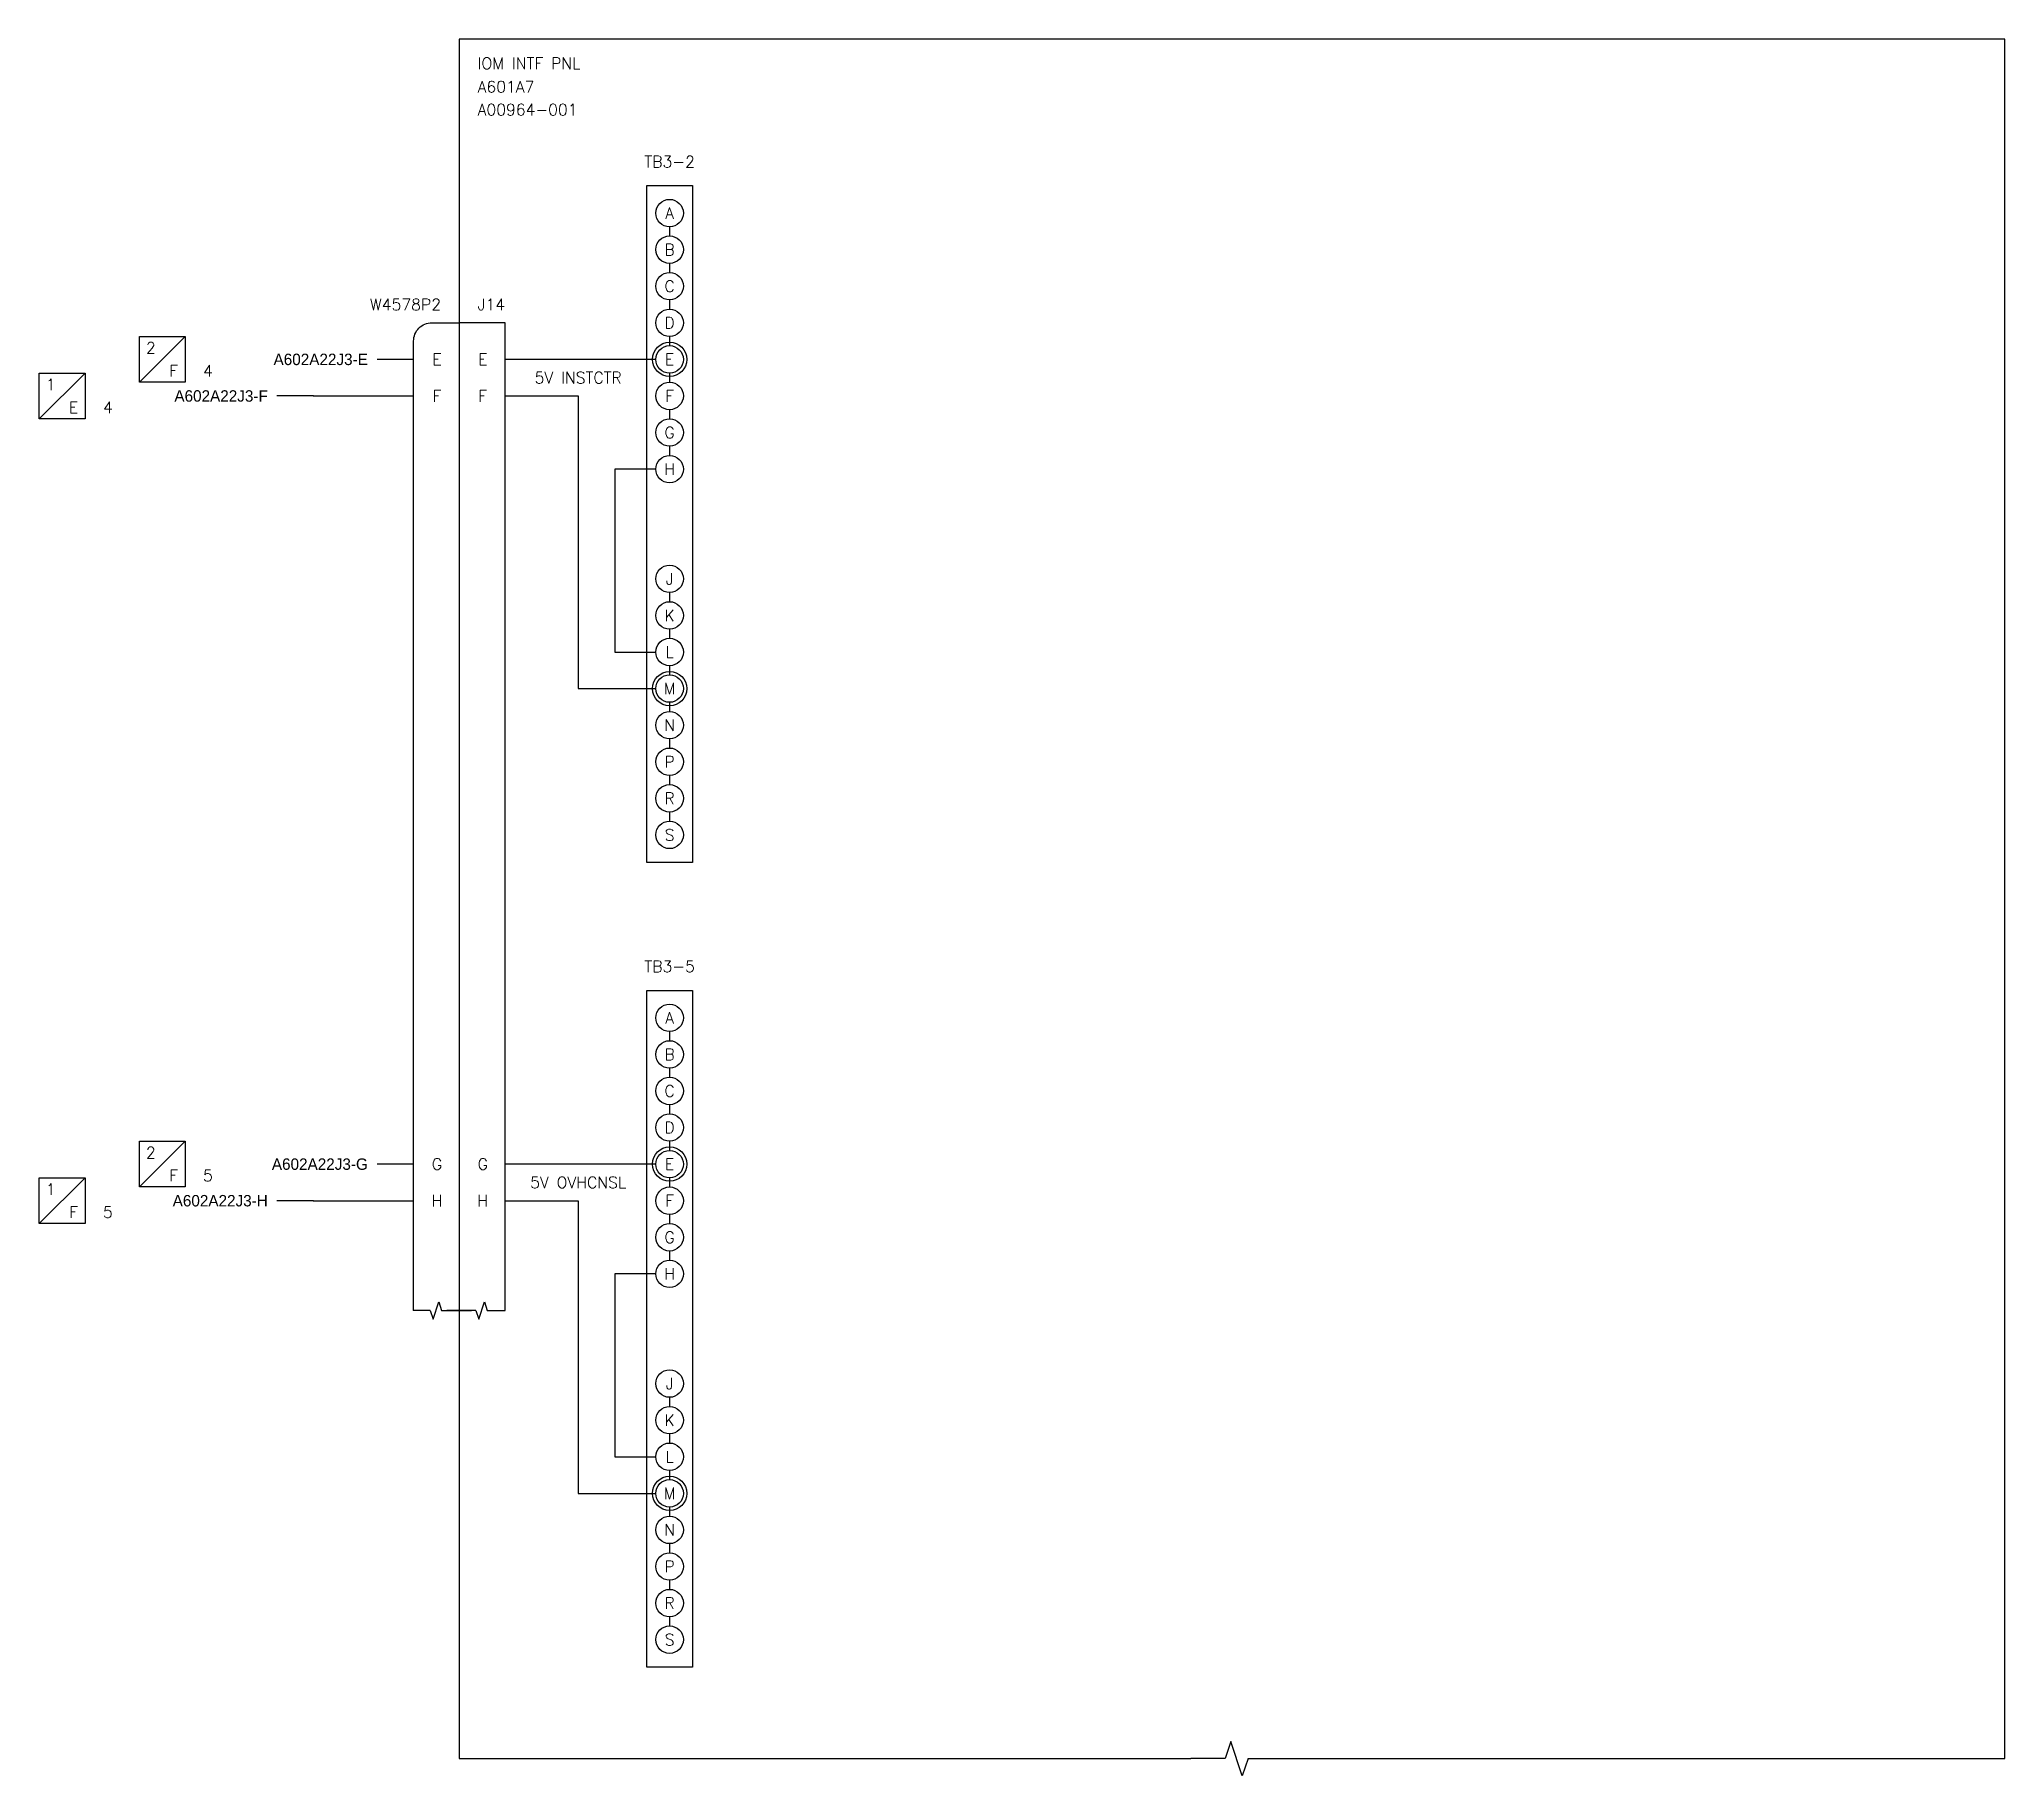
# Model space of a CAD drawing. Extents: x -29 to 207, y 0 to 19.
# Drawn here: x 124.21 to 145.7, y -0.09 to 18.9 of the extents above; entities that cross this region are included whole.
import ezdxf
from ezdxf.enums import TextEntityAlignment as Align

# ---------------------------------------------------------------- set-up
doc = ezdxf.new("R2010")
doc.units = 0
doc.header["$MEASUREMENT"] = 0
doc.linetypes.add('DGN5', pattern=[0.257567, 0.085856, -0.171711])
doc.layers.get('0').update_dxf_attribs({"linetype": 'CONTINUOUS'})
doc.styles.add('SCHEMATIC', font='romans.shx', dxfattribs={"height": 0.125})

msp = doc.modelspace()

# ---------------------------------------------------------------- texts
at = {"linetype": 'DGN5', "style": 'SCHEMATIC'}
for s, p in [('IOM INTF PNL', (129, 18.7)), ('A601A7', (129, 18.443)), ('A00964-001', (129, 18.193))]:
    msp.add_text(s, height=0.125, dxfattribs=at).set_placement(p, align=Align.TOP_LEFT)
at = {"style": 'SCHEMATIC'}
for s, p in [('TB3-2', (131.1, 17.562)), ('A', (131.1, 17)), ('B', (131.1, 16.6)), ('C', (131.1, 16.2)), ('D', (131.1, 15.8)), ('E', (128.556, 15.4)), ('E', (129.056, 15.4)), ('E', (131.1, 15.4)), ('F', (128.556, 15)), ('F', (129.056, 15)), ('F', (131.1, 15)), ('G', (131.1, 14.6)), ('H', (131.1, 14.2)), ('J', (131.1, 13)), ('K', (131.1, 12.6)), ('L', (131.1, 12.2)), ('M', (131.1, 11.8)), ('N', (131.1, 11.4)), ('P', (131.1, 11)), ('R', (131.1, 10.6)), ('S', (131.1, 10.2)), ('TB3-5', (131.1, 8.762)), ('A', (131.1, 8.2)), ('B', (131.1, 7.8)), ('C', (131.1, 7.4)), ('D', (131.1, 7)), ('G', (128.556, 6.6)), ('G', (129.056, 6.6)), ('E', (131.1, 6.6)), ('H', (128.556, 6.2)), ('H', (129.056, 6.2)), ('F', (131.1, 6.2)), ('G', (131.1, 5.8)), ('H', (131.1, 5.4)), ('J', (131.1, 4.2)), ('K', (131.1, 3.8)), ('L', (131.1, 3.4)), ('M', (131.1, 3)), ('N', (131.1, 2.6)), ('P', (131.1, 2.2)), ('R', (131.1, 1.8)), ('S', (131.1, 1.4))]:
    msp.add_text(s, height=0.125, dxfattribs=at).set_placement(p, align=Align.MIDDLE_CENTER)
msp.add_text('W4578P2', height=0.125, dxfattribs=at).set_placement((128.6, 16), align=Align.MIDDLE_RIGHT)
msp.add_text('J14', height=0.125, dxfattribs=at).set_placement((129, 16), align=Align.MIDDLE_LEFT)
at = {"linetype": 'DGN5', "style": 'SCHEMATIC'}
for s, p in [('5V INSTCTR', (130.1, 15.2)), ('5V OVHCNSL', (130.1, 6.4))]:
    msp.add_text(s, height=0.125, dxfattribs=at).set_placement(p, align=Align.MIDDLE_CENTER)

# ---------------------------------------------------------------- blocks, each defined once
blk = doc.blocks.new('A$C25241EBF')
at = {"linetype": 'ByBlock'}
for p, q in [((0.19375, 0), (0.00625, 0)), ((0.225, 0.09375), (0.19375, 0)), ((0.2875, -0.09375), (0.225, 0.09375)), ((0.31875, 0), (0.2875, -0.09375)), ((0.31875, 0), (0.50625, 0))]:
    blk.add_line(p, q, dxfattribs=at)
blk = doc.blocks.new('DEST_FROM')
for p, q in [((-2.999, -0.25), (-2.499, 0.25)), ((0, 0), (-0.4, 0))]:
    blk.add_line(p, q)
blk.add_lwpolyline([(-2.999, 0.25), (-2.499, 0.25), (-2.499, -0.25), (-2.999, -0.25)], close=True)
for tag, p in [('DWG_TITLE', (-3.399, 0)), ('DWG_#', (-3.402, -0.2))]:
    blk.add_attdef(tag, text='', height=0.125).set_placement(p, align=Align.RIGHT)
at = {"style": 'SCHEMATIC'}
for p in [(-2.874, 0.125), (-2.624, -0.125)]:
    blk.add_attdef('X', text='', height=0.125, dxfattribs=at).set_placement(p, align=Align.MIDDLE)
blk.add_attdef('CONTACT_REFDES', text='', height=0.125).set_placement((-0.5, 0), align=Align.MIDDLE_RIGHT)
blk.add_attdef('X', text='', height=0.125, dxfattribs=at).set_placement((-2.249, -0.125), align=Align.MIDDLE_CENTER)
blk = doc.blocks.new('connector break')
at = {"linetype": 'ByBlock'}
for p, q in [((0.1875, 0), (0, 0)), ((0.21875, 0.09375), (0.1875, 0)), ((0.28125, -0.09375), (0.21875, 0.09375)), ((0.3125, 0), (0.28125, -0.09375)), ((0.3125, 0), (0.5, 0))]:
    blk.add_line(p, q, dxfattribs=at)

# ---------------------------------------------------------------- linework, layer by layer
for p, q in [((131.1, 16.85), (131.1, 16.75)), ((131.1, 16.45), (131.1, 16.35)), ((131.1, 16.05), (131.1, 15.95)), ((131.1, 15.65), (131.1, 15.55)), ((130.95, 15.4), (129.306, 15.4)), ((131.1, 15.25), (131.1, 15.15)), ((127.2, 15), (128.3, 15)), ((131.1, 14.85), (131.1, 14.75)), ((131.1, 14.45), (131.1, 14.35)), ((131.1, 12.85), (131.1, 12.75)), ((131.1, 12.45), (131.1, 12.35)), ((131.1, 12.05), (131.1, 11.95)), ((131.1, 11.65), (131.1, 11.55)), ((131.1, 11.25), (131.1, 11.15)), ((131.1, 10.85), (131.1, 10.75)), ((131.1, 10.45), (131.1, 10.35)), ((131.1, 8.05), (131.1, 7.95)), ((131.1, 7.65), (131.1, 7.55)), ((131.1, 7.25), (131.1, 7.15)), ((131.1, 6.85), (131.1, 6.75)), ((130.95, 6.6), (129.306, 6.6)), ((131.1, 6.45), (131.1, 6.35)), ((127.2, 6.2), (128.3, 6.2)), ((131.1, 6.05), (131.1, 5.95)), ((131.1, 5.65), (131.1, 5.55)), ((131.1, 4.05), (131.1, 3.95)), ((131.1, 3.65), (131.1, 3.55)), ((131.1, 3.25), (131.1, 3.15)), ((131.1, 2.85), (131.1, 2.75)), ((131.1, 2.45), (131.1, 2.35)), ((131.1, 2.05), (131.1, 1.95)), ((131.1, 1.65), (131.1, 1.55))]:
    msp.add_line(p, q)
for points in [[(137.8, 0.1), (145.7, 0.1), (145.7, 18.9), (128.8, 18.9), (128.8, 0.1), (136.8, 0.1)], [(129.197, 5), (129.3, 5), (129.3, 15.8), (128.8, 15.8), (128.8, 5), (128.935, 5)], [(129.3, 15), (130.1, 15), (130.1, 11.8), (130.95, 11.8)], [(130.95, 14.2), (130.5, 14.2), (130.5, 12.2), (130.95, 12.2)], [(129.3, 6.2), (130.1, 6.2), (130.1, 3), (130.95, 3)], [(130.95, 5.4), (130.5, 5.4), (130.5, 3.4), (130.95, 3.4)]]:
    msp.add_lwpolyline(points)
for points in [[(130.85, 17.3), (131.35, 17.3), (131.35, 9.9), (130.85, 9.9)], [(130.85, 8.5), (131.35, 8.5), (131.35, 1.1), (130.85, 1.1)]]:
    msp.add_lwpolyline(points, close=True)
msp.add_lwpolyline([(128.403, 5), (128.3, 5), (128.3, 15.6, -0.414214), (128.5, 15.8), (128.8, 15.8), (128.8, 5), (128.665, 5)], format="xyb")
for centre, radius in [((131.1, 17), 0.15), ((131.1, 16.6), 0.15), ((131.1, 16.2), 0.15), ((131.1, 15.8), 0.15), ((131.1, 15.4), 0.188), ((131.1, 15.4), 0.15), ((131.1, 15), 0.15), ((131.1, 14.6), 0.15), ((131.1, 14.2), 0.15), ((131.1, 13), 0.15), ((131.1, 12.6), 0.15), ((131.1, 12.2), 0.15), ((131.1, 11.8), 0.188), ((131.1, 11.8), 0.15), ((131.1, 11.4), 0.15), ((131.1, 11), 0.15), ((131.1, 10.6), 0.15), ((131.1, 10.2), 0.15), ((131.1, 8.2), 0.15), ((131.1, 7.8), 0.15), ((131.1, 7.4), 0.15), ((131.1, 7), 0.15), ((131.1, 6.6), 0.188), ((131.1, 6.6), 0.15), ((131.1, 6.2), 0.15), ((131.1, 5.8), 0.15), ((131.1, 5.4), 0.15), ((131.1, 4.2), 0.15), ((131.1, 3.8), 0.15), ((131.1, 3.4), 0.15), ((131.1, 3), 0.188), ((131.1, 3), 0.15), ((131.1, 2.6), 0.15), ((131.1, 2.2), 0.15), ((131.1, 1.8), 0.15), ((131.1, 1.4), 0.15)]:
    msp.add_circle(centre, radius)

# ---------------------------------------------------------------- block references
ref = msp.add_blockref('DEST_FROM', (128.3, 15.4))
ref.add_attrib('CONTACT_REFDES', 'A602A22J3-E', dxfattribs={"height": 0.125}).set_placement((127.8, 15.4), align=Align.MIDDLE_RIGHT)
ref.add_attrib('X', 'F', dxfattribs={"height": 0.125, "style": 'SCHEMATIC'}).set_placement((125.676, 15.275), align=Align.MIDDLE)
ref.add_attrib('X', '2', dxfattribs={"height": 0.125, "style": 'SCHEMATIC'}).set_placement((125.426, 15.525), align=Align.MIDDLE)
ref.add_attrib('X', '4', dxfattribs={"height": 0.125, "style": 'SCHEMATIC'}).set_placement((126.051, 15.275), align=Align.MIDDLE_CENTER)
ref = msp.add_blockref('DEST_FROM', (127.206, 15))
ref.add_attrib('CONTACT_REFDES', 'A602A22J3-F', dxfattribs={"height": 0.125}).set_placement((126.706, 15), align=Align.MIDDLE_RIGHT)
ref.add_attrib('X', 'E', dxfattribs={"height": 0.125, "style": 'SCHEMATIC'}).set_placement((124.582, 14.875), align=Align.MIDDLE)
ref.add_attrib('X', '1', dxfattribs={"height": 0.125, "style": 'SCHEMATIC'}).set_placement((124.332, 15.125), align=Align.MIDDLE)
ref.add_attrib('X', '4', dxfattribs={"height": 0.125, "style": 'SCHEMATIC'}).set_placement((124.957, 14.875), align=Align.MIDDLE_CENTER)
ref = msp.add_blockref('DEST_FROM', (128.3, 6.6))
ref.add_attrib('CONTACT_REFDES', 'A602A22J3-G', dxfattribs={"height": 0.125}).set_placement((127.8, 6.6), align=Align.MIDDLE_RIGHT)
ref.add_attrib('X', 'F', dxfattribs={"height": 0.125, "style": 'SCHEMATIC'}).set_placement((125.676, 6.475), align=Align.MIDDLE)
ref.add_attrib('X', '2', dxfattribs={"height": 0.125, "style": 'SCHEMATIC'}).set_placement((125.426, 6.725), align=Align.MIDDLE)
ref.add_attrib('X', '5', dxfattribs={"height": 0.125, "style": 'SCHEMATIC'}).set_placement((126.051, 6.475), align=Align.MIDDLE_CENTER)
ref = msp.add_blockref('DEST_FROM', (127.206, 6.2))
ref.add_attrib('CONTACT_REFDES', 'A602A22J3-H', dxfattribs={"height": 0.125}).set_placement((126.706, 6.2), align=Align.MIDDLE_RIGHT)
ref.add_attrib('X', 'F', dxfattribs={"height": 0.125, "style": 'SCHEMATIC'}).set_placement((124.582, 6.075), align=Align.MIDDLE)
ref.add_attrib('X', '1', dxfattribs={"height": 0.125, "style": 'SCHEMATIC'}).set_placement((124.332, 6.325), align=Align.MIDDLE)
ref.add_attrib('X', '5', dxfattribs={"height": 0.125, "style": 'SCHEMATIC'}).set_placement((124.957, 6.075), align=Align.MIDDLE_CENTER)
at = {"xscale": -1}
for p in [(128.8, 5), (129.3, 5)]:
    msp.add_blockref('A$C25241EBF', p, dxfattribs=at)
at = {"xscale": 2, "yscale": 2, "zscale": 2}
msp.add_blockref('connector break', (136.8, 0.1), dxfattribs=at)

msp.set_redraw_order([(e.dxf.handle, doc.entitydb.next_handle()) for e in msp.query("TEXT MTEXT ATTDEF DIMENSION ARC_DIMENSION")])  # texts and dimensions are drawn at this point

doc.saveas('drawing.dxf')
